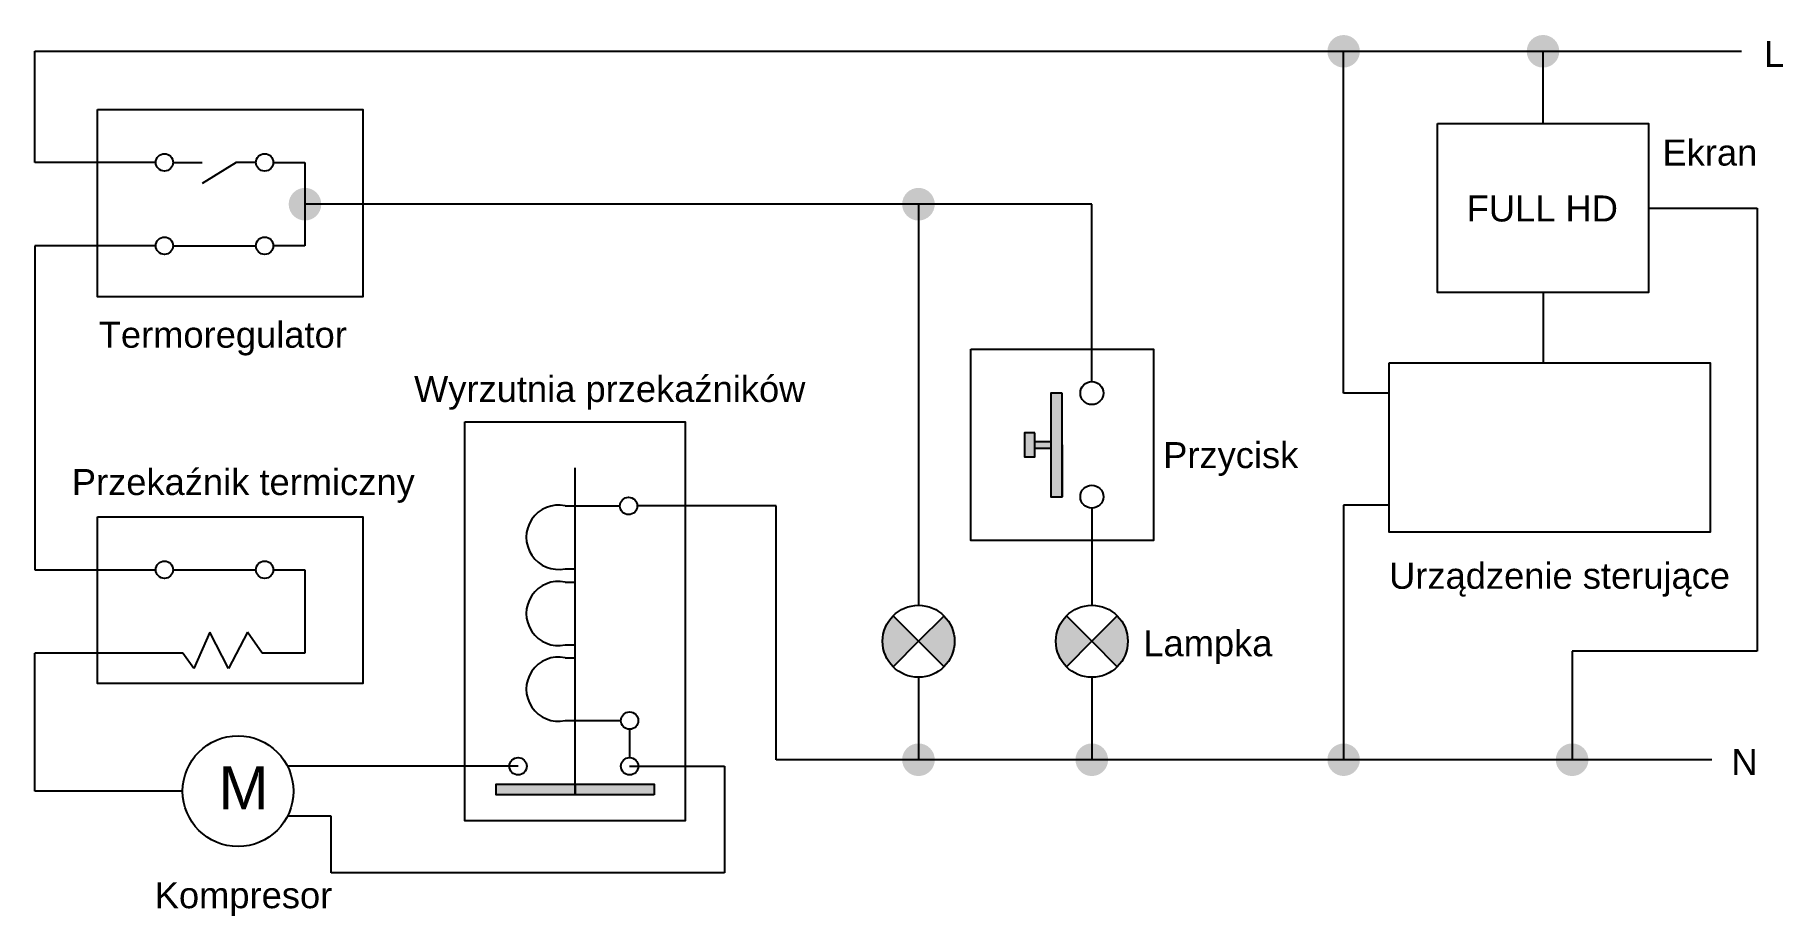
# Model space of a CAD drawing. Header units: inches. Extents: x -150 to 222, y -50 to 22.
# Drawn here: x -150.3 to -15.7, y -50 to 17.8 of the extents above; entities that cross this region are included whole.
import ezdxf

# ---------------------------------------------------------------- set-up
doc = ezdxf.new("R2010")
doc.units = ezdxf.units.IN
doc.header["$MEASUREMENT"] = 0
doc.styles.get("Standard").update_dxf_attribs({"font": 'arial.ttf'})

msp = doc.modelspace()

# ---------------------------------------------------------------- texts
at = {"attachment_point": 1}
for s, width, gutter_width, heights, insert, char_height in [('L', 1.4145, 1, [0.2], (-17.17, 17.34), 2), ('Ekran', 26.6961, 1, [0], (-24.99, 9.75), 2), ('FULL HD', 16.2415, 1, [0], (-40.06, 5.45), 2), ('Termoregulator', 26.6961, 1, [0], (-145.35, -4.26), 2), ('Wyrzutnia przekaźników', 30.4376, 1, [0], (-121.08, -8.43), 2), ('Przycisk', 26.6961, 1, [0], (-63.42, -13.52), 2), ('Przekaźnik termiczny', 26.6961, 1, [0], (-147.42, -15.59), 2), ('Urządzenie sterujące', 26.6961, 1, [0], (-46.03, -22.8), 2), ('Lampka', 26.6961, 1, [0], (-64.95, -27.99), 2), ('N', 1.4145, 1, [0.2], (-19.68, -37.13), 2), ('M', 7.3566, 1.33, [0], (-136.13, -38.45), 3.32), ('Kompresor', 26.6961, 1, [0], (-141.04, -47.37), 2)]:
    msp.add_mtext_dynamic_manual_height_columns(s, width=width, gutter_width=gutter_width, heights=heights, dxfattribs=dict(at, insert=insert, char_height=char_height))

# ---------------------------------------------------------------- hatches: boundary and pattern name
at = {"true_color": 0x000000}
h = msp.add_hatch(color=18, dxfattribs=at)
h.dxf.hatch_style = 1
h.paths.add_polyline_path([(-50.78, 16.54, 1), (-48.28, 16.54, 1)])
h = msp.add_hatch(color=18, dxfattribs=at)
h.dxf.hatch_style = 1
h.paths.add_polyline_path([(-35.44, 16.54, 1), (-32.93, 16.54, 1)])
h = msp.add_hatch(color=18, dxfattribs=at)
h.dxf.hatch_style = 1
h.paths.add_polyline_path([(-130.73, 4.78, 1), (-128.22, 4.78, 1)])
h = msp.add_hatch(color=18, dxfattribs=at)
h.dxf.hatch_style = 1
h.paths.add_polyline_path([(-83.51, 4.78, 1), (-81, 4.78, 1)])
h = msp.add_hatch(color=18, dxfattribs=at)
h.dxf.hatch_style = 1
h.paths.add_polyline_path([(-71.19, -9.75), (-72.08, -9.75), (-72.08, -17.72), (-71.19, -17.72)])
h.paths.add_polyline_path([(-72.08, -13.47), (-73.31, -13.47), (-73.31, -14), (-72.08, -14)])
h.paths.add_polyline_path([(-73.31, -12.81), (-74.1, -12.81), (-74.1, -14.66), (-73.31, -14.66)])
h = msp.add_hatch(color=18, dxfattribs=at)
h.dxf.hatch_style = 1
h.paths.add_polyline_path([(-84.21, -30.8), (-82.25, -28.84), (-84.21, -26.88, 0.198912), (-85.02, -28.84, 0.198912)])
h.paths.add_polyline_path([(-79.48, -28.84, 0.198912), (-80.29, -26.88), (-82.25, -28.84), (-80.29, -30.8, 0.198912)])
h = msp.add_hatch(color=18, dxfattribs=at)
h.dxf.hatch_style = 1
h.paths.add_polyline_path([(-70.87, -30.8), (-68.91, -28.84), (-70.87, -26.88, 0.198912), (-71.68, -28.84, 0.198912)])
h.paths.add_polyline_path([(-66.14, -28.84, 0.198912), (-66.95, -26.88), (-68.91, -28.84), (-66.95, -30.8, 0.198912)])
h = msp.add_hatch(color=18, dxfattribs=at)
h.dxf.hatch_style = 1
h.paths.add_polyline_path([(-83.51, -37.95, 1), (-81, -37.95, 1)])
h = msp.add_hatch(color=18, dxfattribs=at)
h.dxf.hatch_style = 1
h.paths.add_polyline_path([(-70.17, -37.95, 1), (-67.66, -37.95, 1)])
h = msp.add_hatch(color=18, dxfattribs=at)
h.dxf.hatch_style = 1
h.paths.add_polyline_path([(-50.78, -37.95, 1), (-48.28, -37.95, 1)])
h = msp.add_hatch(color=18, dxfattribs=at)
h.dxf.hatch_style = 1
h.paths.add_polyline_path([(-33.2, -37.95, 1), (-30.69, -37.95, 1)])
h = msp.add_hatch(color=18, dxfattribs=at)
h.dxf.hatch_style = 1
h.paths.add_polyline_path([(-114.76, -39.83), (-114.76, -40.64), (-108.68, -40.64), (-108.68, -39.83)])
h = msp.add_hatch(color=18, dxfattribs=at)
h.dxf.hatch_style = 1
h.paths.add_polyline_path([(-102.6, -39.83), (-108.68, -39.83), (-108.68, -40.64), (-102.6, -40.64)])

# ---------------------------------------------------------------- linework, layer by layer
for p, q in [((-150.26, 7.99), (-150.26, 16.54)), ((-150.26, 16.54), (-18.91, 16.54)), ((-49.53, -9.75), (-49.53, 16.54)), ((-34.18, 10.99), (-34.18, 16.54)), ((-140.95, 7.99), (-150.26, 7.99)), ((-139.62, 7.99), (-137.38, 7.99)), ((-134.77, 7.99), (-137.38, 6.37)), ((-133.24, 7.99), (-134.77, 7.99)), ((-131.91, 7.99), (-129.48, 7.99)), ((-129.48, 7.99), (-129.48, 1.58)), ((-68.91, 4.78), (-129.48, 4.78)), ((-82.25, 4.78), (-82.25, -26.07)), ((-68.91, -5.01), (-68.91, 4.78)), ((-26.06, 4.48), (-17.7, 4.48)), ((-17.7, 4.48), (-17.7, -29.6)), ((-140.95, 1.58), (-150.26, 1.58)), ((-150.26, 1.58), (-150.26, -23.34)), ((-139.62, 1.58), (-133.24, 1.58)), ((-129.48, 1.58), (-131.91, 1.58)), ((-34.18, -2.02), (-34.18, -7.43)), ((-68.91, -8.87), (-68.91, -5.01)), ((-71.19, -13.73), (-71.19, -9.75)), ((-46.03, -9.75), (-49.53, -9.75)), ((-73.31, -13.73), (-73.31, -12.81)), ((-73.31, -13.47), (-72.08, -13.47)), ((-72.08, -14), (-73.31, -14)), ((-72.08, -13.73), (-72.08, -14)), ((-71.19, -13.73), (-71.19, -17.72)), ((-108.68, -39.83), (-108.68, -15.49)), ((-109.45, -18.43), (-108.68, -18.43)), ((-108.68, -18.43), (-105.24, -18.43)), ((-93.21, -18.43), (-103.91, -18.43)), ((-93.21, -37.95), (-93.21, -18.43)), ((-68.91, -18.6), (-68.91, -26.07)), ((-46.03, -18.38), (-49.53, -18.38)), ((-49.53, -18.38), (-49.53, -37.95)), ((-150.26, -23.34), (-140.95, -23.34)), ((-139.62, -23.34), (-133.24, -23.34)), ((-131.91, -23.34), (-129.48, -23.34)), ((-129.48, -23.34), (-129.48, -29.75)), ((-109.45, -23.26), (-108.68, -23.26)), ((-109.45, -24.28), (-108.68, -24.28)), ((-82.25, -28.84), (-84.21, -26.88)), ((-82.25, -28.84), (-80.29, -26.88)), ((-68.91, -28.84), (-70.87, -26.88)), ((-68.91, -28.84), (-66.95, -26.88)), ((-136.81, -28.14), (-138.02, -30.92)), ((-135.36, -30.92), (-136.81, -28.14)), ((-133.91, -28.14), (-135.36, -30.92)), ((-132.77, -29.75), (-133.91, -28.14)), ((-109.45, -29.11), (-108.68, -29.11)), ((-82.25, -28.84), (-84.21, -30.8)), ((-82.25, -28.84), (-80.29, -30.8)), ((-68.91, -28.84), (-70.87, -30.8)), ((-68.91, -28.84), (-66.95, -30.8)), ((-17.7, -29.6), (-31.95, -29.6)), ((-31.95, -29.6), (-31.95, -37.95)), ((-138.87, -29.75), (-150.26, -29.75)), ((-150.26, -40.37), (-150.26, -29.75)), ((-138.02, -30.92), (-138.87, -29.75)), ((-129.48, -29.75), (-132.77, -29.75)), ((-109.45, -30.11), (-108.68, -30.11)), ((-82.25, -31.61), (-82.25, -37.95)), ((-68.91, -31.61), (-68.91, -37.95)), ((-109.45, -34.94), (-108.68, -34.94)), ((-108.68, -34.94), (-106.07, -34.94)), ((-106.07, -34.94), (-105.15, -34.94)), ((-104.49, -35.6), (-104.49, -37.78)), ((-113.07, -38.45), (-130.83, -38.45)), ((-104.49, -38.45), (-97.18, -38.45)), ((-97.18, -38.45), (-97.18, -46.64)), ((-21.19, -37.95), (-93.21, -37.95)), ((-138.89, -40.37), (-150.26, -40.37)), ((-127.45, -42.29), (-130.83, -42.29)), ((-127.45, -46.64), (-127.45, -42.29)), ((-97.18, -46.64), (-127.45, -46.64))]:
    msp.add_line(p, q)
for points in [[(-145.45, 12.07), (-125.02, 12.07), (-125.02, -2.35), (-145.45, -2.35)], [(-42.3, 10.99), (-26.06, 10.99), (-26.06, -2.02), (-42.3, -2.02)], [(-78.22, -6.38), (-64.16, -6.38), (-64.16, -21.09), (-78.22, -21.09)], [(-46.03, -7.43), (-21.32, -7.43), (-21.32, -20.44), (-46.03, -20.44)], [(-71.19, -9.75), (-72.08, -9.75), (-72.08, -17.72), (-71.19, -17.72)], [(-117.16, -11.96), (-100.2, -11.96), (-100.2, -42.64), (-117.16, -42.64)], [(-73.31, -12.81), (-74.1, -12.81), (-74.1, -14.66), (-73.31, -14.66)], [(-145.45, -19.26), (-125.02, -19.26), (-125.02, -32.09), (-145.45, -32.09)], [(-108.68, -40.64), (-114.76, -40.64), (-114.76, -39.83), (-108.68, -39.83)], [(-102.6, -40.64), (-108.68, -40.64), (-108.68, -39.83), (-102.6, -39.83)]]:
    msp.add_lwpolyline(points, close=True)
for centre, radius in [((-140.29, 7.99), 0.667), ((-132.58, 7.99), 0.667), ((-140.29, 1.58), 0.667), ((-132.58, 1.58), 0.667), ((-68.91, -9.75), 0.885), ((-68.91, -17.72), 0.885), ((-104.57, -18.43), 0.667), ((-140.29, -23.34), 0.667), ((-132.58, -23.34), 0.667), ((-82.25, -28.84), 2.77), ((-68.91, -28.84), 2.77), ((-104.49, -34.94), 0.667), ((-134.63, -40.37), 4.26), ((-113.07, -38.45), 0.667), ((-104.49, -38.45), 0.667)]:
    msp.add_circle(centre, radius)
for centre in [(-109.97, -20.84), (-109.97, -26.7), (-109.97, -32.52)]:
    msp.add_arc(centre, 2.47, 77.8691, 282.1309)

msp.set_redraw_order([(e.dxf.handle, doc.entitydb.next_handle()) for e in msp.query("TEXT MTEXT ATTDEF DIMENSION ARC_DIMENSION")])  # texts and dimensions are drawn at this point

doc.saveas('drawing.dxf')
